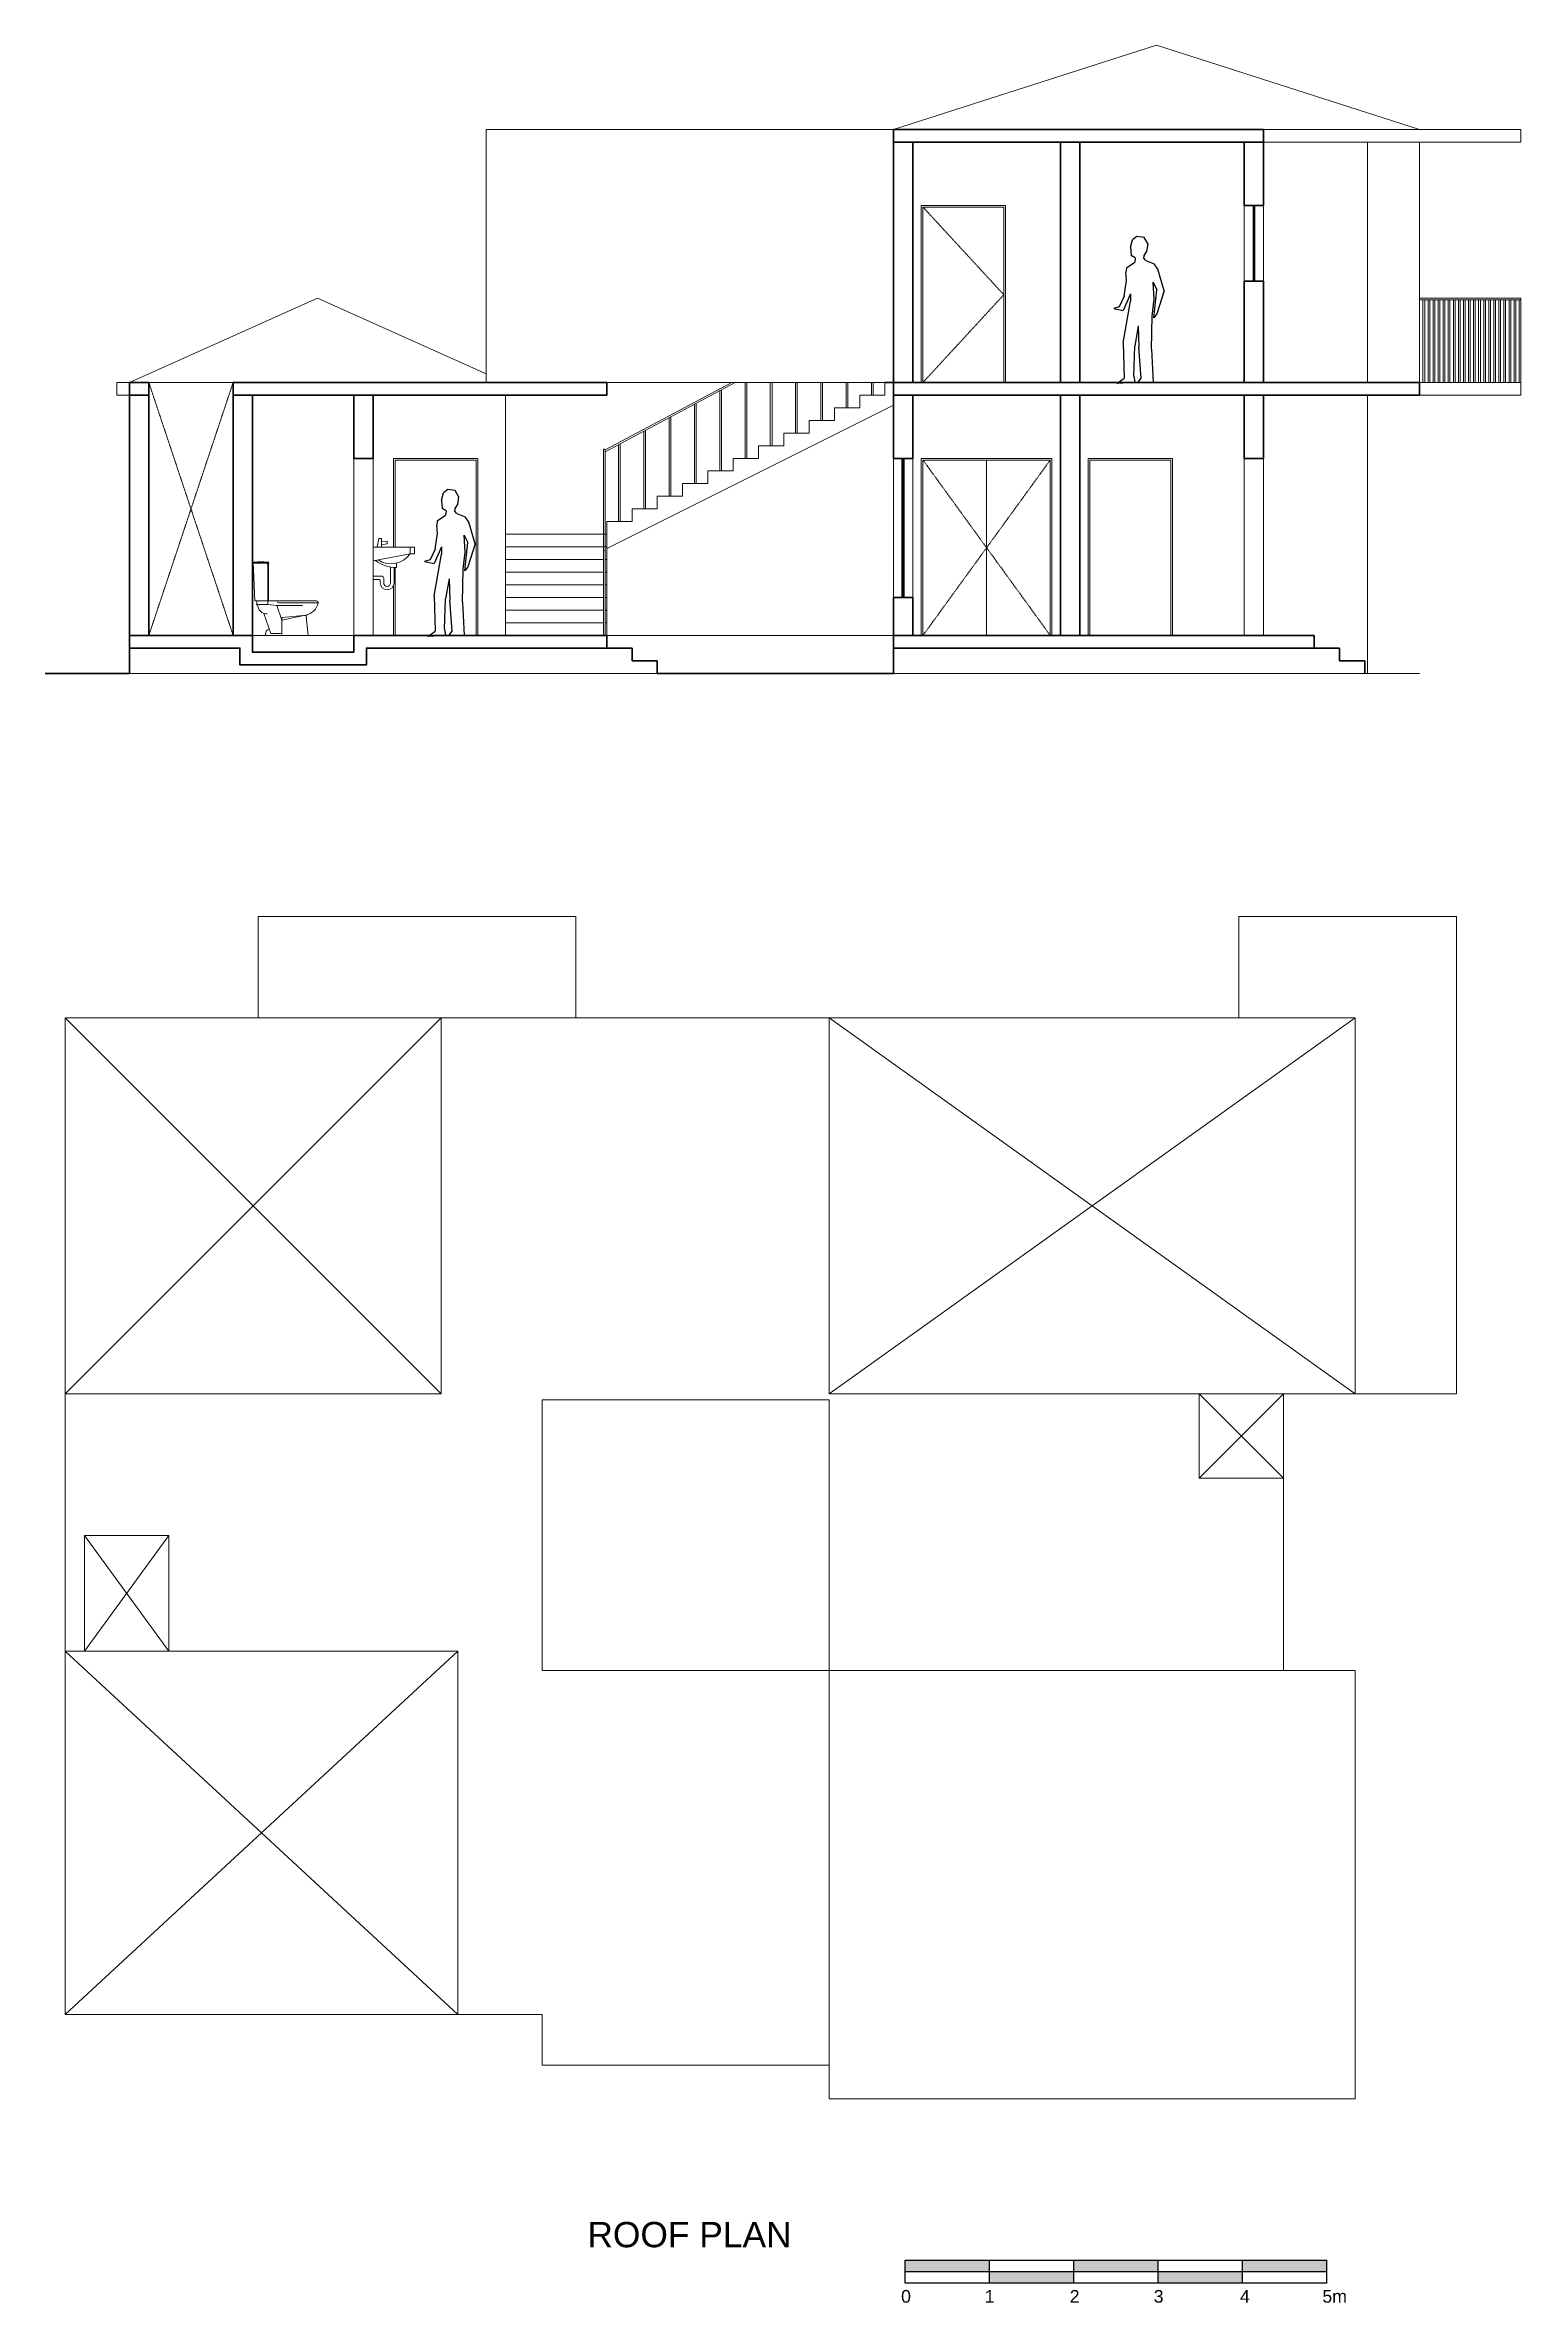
# Model space of a CAD drawing. Header units: millimetres. Extents: x -229 to 17271, y 13784 to 83060.
# Drawn here: x -229 to 17271, y 56288 to 83060 of the extents above; entities that cross this region are included whole.
import ezdxf

# ---------------------------------------------------------------- set-up
doc = ezdxf.new("R2010")
doc.units = ezdxf.units.MM
doc.linetypes.add('HIDDEN', pattern=[9.525, 6.35, -3.175])
for name, color, linetype, lineweight in [('ABOVE-DOTTED', 11, 'HIDDEN', 15), ('ELE 1', 140, 'Continuous', 20), ('ELE 2', 180, 'Continuous', 13), ('FURN', 40, 'Continuous', 9), ('SILL', 253, 'Continuous', 15), ('wall', 20, 'Continuous', 35)]:
    doc.layers.add(name, color=color, linetype=linetype, lineweight=lineweight)
doc.layers.add('DIEN HOA', color=111, linetype='Continuous')
doc.styles.get("Standard").update_dxf_attribs({"font": 'arial.ttf'})

msp = doc.modelspace()

# ---------------------------------------------------------------- texts
msp.add_text('ROOF PLAN ', height=300).set_placement((6202, 56947))
at = {"char_height": 150, "attachment_point": 1}
for s, insert in [('0 ', (9922, 56440)), ('1', (10914, 56440)), ('2', (11922, 56440)), ('3', (12918, 56440)), ('4 ', (13941, 56440)), ('5m ', (14918, 56440))]:
    msp.add_mtext_dynamic_manual_height_columns(s, width=2047.87, gutter_width=12.5, heights=[0], dxfattribs=dict(at, insert=insert))

# ---------------------------------------------------------------- blocks, each defined once
blk = doc.blocks.new('A$C428C23EF')
at = {"layer": 'DIEN HOA', "linetype": 'Continuous'}
for points, invisible_edges in [([(224, 1705), (403, 1662), (388, 1563), (200, 1618)], 5), ([(388, 1563), (200, 1618), (209, 1520), (360, 1520)], 5), ([(360, 1730), (274, 1742), (224, 1705), (403, 1662)], 4), ([(480, 1419), (150, 1370), (144, 1315), (524, 1357)], 5), ([(144, 1315), (524, 1357), (467, 1201), (153, 1220)], 7), ([(249, 1440), (381, 1460), (480, 1419), (150, 1370)], 5), ([(209, 1520), (360, 1520), (355, 1489), (254, 1492)], 5), ([(355, 1489), (254, 1492), (249, 1440), (381, 1460)], 5), ([(524, 1357), (467, 1201), (511, 1113), (598, 1100)], 5), ([(153, 1220), (200, 1062), (114, 865), (123, 1037)], 5), ([(467, 1201), (153, 1220), (200, 1062), (481, 1001)], 7), ([(511, 1113), (598, 1100), (512, 828), (475, 778)], 1), ([(114, 865), (123, 1037), (64, 910), (0, 890)], 1), ([(200, 976), (292, 686), (249, 445), (113, 482)], 5), ([(481, 1001), (200, 1062), (200, 976), (457, 798)], 5), ([(200, 976), (457, 798), (292, 686)], 11), ([(457, 798), (292, 686), (299, 432), (447, 408)], 5), ([(249, 445), (113, 482), (125, 63), (237, 86)], 5), ([(299, 432), (447, 408), (470, 12), (327, 63)], 5), ([(125, 63), (237, 86), (249, 12), (39, 0)], 1), ([(470, 12), (286, 12), (327, 63)], 8)]:
    blk.add_3dface(points, dxfattribs=dict(at, invisible_edges=invisible_edges))

# ---------------------------------------------------------------- hatches: boundary and pattern name
h = msp.add_hatch(color=256)
h.dxf.hatch_style = 1
h.paths.add_polyline_path([(10969, 56657), (10969, 56794), (9969, 56794), (9969, 56657)])
h.paths.add_polyline_path([(10969, 56657), (10969, 56521), (11969, 56521), (11969, 56657)])
h.paths.add_polyline_path([(12969, 56657), (12969, 56794), (11969, 56794), (11969, 56657)])
h.paths.add_polyline_path([(12969, 56657), (12969, 56521), (13969, 56521), (13969, 56657)])
h.paths.add_polyline_path([(13969, 56794), (13969, 56657), (14969, 56657), (14969, 56794)])

# ---------------------------------------------------------------- linework, layer by layer
for p, q in [((9969, 56794), (14969, 56794)), ((9969, 56521), (9969, 56794)), ((10969, 56521), (10969, 56794)), ((11969, 56521), (11969, 56794)), ((12969, 56521), (12969, 56794)), ((13969, 56521), (13969, 56794)), ((14969, 56521), (14969, 56794)), ((14969, 56657), (9969, 56657)), ((14969, 56521), (9969, 56521))]:
    msp.add_line(p, q)
at = {"layer": 'ABOVE-DOTTED'}
for p, q in [((10181, 81140), (11140, 80100)), ((11140, 80100), (10181, 79060)), ((2001, 76060), (1001, 79060)), ((1001, 76060), (2001, 79060)), ((10181, 78140), (10936, 77100)), ((11691, 78140), (10936, 77100)), ((10936, 76060), (10936, 78140)), ((10936, 77100), (10181, 76060)), ((10936, 77100), (11691, 76060))]:
    msp.add_line(p, q, dxfattribs=at)
at = {"layer": 'ELE 1'}
for p, q in [((12951, 83060), (9831, 82060)), ((16071, 82060), (12951, 83060)), ((5001, 79060), (5001, 82060)), ((9831, 82060), (5001, 82060)), ((14221, 82060), (16071, 82060)), ((16071, 82060), (16071, 82060)), ((16071, 82060), (17271, 82060)), ((17271, 82060), (17271, 81910)), ((14221, 81910), (16071, 81910)), ((15451, 79060), (15451, 81910)), ((16071, 81910), (16071, 79060)), ((17271, 81910), (16071, 81910)), ((3001, 80060), (771, 79060)), ((5001, 79163), (3001, 80060)), ((17271, 80060), (16071, 80060)), ((17271, 78910), (17271, 80060)), ((17271, 80040), (16071, 80040)), ((16111, 79060), (16111, 80040)), ((16131, 79060), (16131, 80040)), ((16171, 79060), (16171, 80040)), ((16191, 79060), (16191, 80040)), ((16231, 79060), (16231, 80040)), ((16251, 79060), (16251, 80040)), ((16291, 79060), (16291, 80040)), ((16311, 79060), (16311, 80040)), ((16351, 79060), (16351, 80040)), ((16371, 79060), (16371, 80040)), ((16411, 79060), (16411, 80040)), ((16431, 79060), (16431, 80040)), ((16471, 79060), (16471, 80040)), ((16491, 79060), (16491, 80040)), ((16531, 79060), (16531, 80040)), ((16551, 79060), (16551, 80040)), ((16591, 79060), (16591, 80040)), ((16611, 79060), (16611, 80040)), ((16651, 79060), (16651, 80040)), ((16671, 79060), (16671, 80040)), ((16711, 79060), (16711, 80040)), ((16731, 79060), (16731, 80040)), ((16771, 79060), (16771, 80040)), ((16791, 79060), (16791, 80040)), ((16831, 79060), (16831, 80040)), ((16851, 79060), (16851, 80040)), ((16891, 79060), (16891, 80040)), ((16911, 79060), (16911, 80040)), ((16951, 79060), (16951, 80040)), ((16971, 79060), (16971, 80040)), ((17011, 79060), (17011, 80040)), ((17031, 79060), (17031, 80040)), ((17071, 79060), (17071, 80040)), ((17091, 79060), (17091, 80040)), ((17131, 79060), (17131, 80040)), ((17151, 79060), (17151, 80040)), ((17191, 79060), (17191, 80040)), ((17211, 79060), (17211, 80040)), ((17251, 79060), (17251, 80040)), ((2001, 79060), (1001, 79060)), ((16071, 79060), (17271, 79060)), ((5231, 78910), (5231, 76060)), ((15451, 75610), (15451, 78910)), ((16071, 78910), (17271, 78910)), ((3431, 76060), (3431, 78160)), ((3661, 76060), (3661, 78160)), ((13991, 76060), (13991, 78160)), ((14221, 78160), (14221, 76060)), ((2231, 76060), (3431, 76060))]:
    msp.add_line(p, q, dxfattribs=at)
for points in [[(10161, 79060), (10161, 81160), (11160, 81160), (11160, 79060)], [(10181, 79060), (10181, 81140), (11140, 81140), (11140, 79060)], [(3901, 77108), (3901, 78160), (4901, 78160), (4901, 76060)], [(3921, 77108), (3921, 78140), (4881, 78140), (4881, 76060)], [(10161, 76060), (10161, 78160), (11711, 78160), (11711, 76060)], [(10181, 76060), (10181, 78140), (11691, 78140), (11691, 76060)], [(12141, 76060), (12141, 78160), (13141, 78160), (13141, 76060)], [(12161, 76060), (12161, 78140), (13121, 78140), (13121, 76060)], [(3921, 76060), (3921, 76866)], [(3901, 76060), (3901, 76648)]]:
    msp.add_lwpolyline(points, dxfattribs=at)
msp.add_lwpolyline([(771, 79060), (621, 79060), (621, 78910), (771, 78910)], close=True, dxfattribs=at)
at = {"layer": 'ELE 2'}
for p, q in [((6431, 76060), (9831, 76060)), ((771, 75610), (16071, 75610)), ((6064, 72726), (2297, 72726)), ((2297, 72726), (2297, 71526)), ((6064, 72726), (6064, 71526)), ((13927, 71526), (13927, 72726)), ((13927, 72726), (16507, 72726)), ((16507, 67066), (16507, 72726)), ((15307, 71526), (7, 71526)), ((7, 71526), (7, 59706)), ((4467, 67066), (7, 71526)), ((4467, 71526), (7, 67066)), ((15307, 71526), (9067, 67066)), ((15307, 67066), (9067, 71526)), ((15307, 71526), (15307, 67066)), ((9067, 66996), (5667, 66996)), ((5667, 66996), (5667, 63786)), ((9067, 63786), (9067, 66996)), ((14457, 67066), (13457, 67066)), ((13457, 67066), (13457, 66066)), ((14457, 67066), (13457, 66066)), ((14457, 66066), (13457, 67066)), ((15307, 67066), (14457, 67066)), ((14457, 67066), (14457, 63786)), ((15307, 67066), (16507, 67066)), ((14457, 66066), (13457, 66066)), ((1237, 65386), (237, 65386)), ((237, 65386), (237, 64016)), ((1237, 65386), (237, 64016)), ((1237, 64016), (237, 65386)), ((1237, 65386), (1237, 64016)), ((4667, 64016), (7, 59706)), ((4667, 59706), (7, 64016)), ((1237, 64016), (237, 64016)), ((9067, 63786), (5667, 63786)), ((15307, 63786), (9067, 63786)), ((9067, 63786), (9067, 59106)), ((15307, 63786), (15307, 58706)), ((5667, 59706), (7, 59706)), ((5667, 59706), (5667, 59106)), ((5667, 59106), (9067, 59106)), ((9067, 59106), (9067, 58706)), ((9067, 58706), (15307, 58706))]:
    msp.add_line(p, q, dxfattribs=at)
for points in [[(7, 71526), (4467, 71526), (4467, 67066), (7, 67066)], [(15307, 71526), (9067, 71526), (9067, 67066), (15307, 67066)], [(4667, 59706), (7, 59706), (7, 64016), (4667, 64016)]]:
    msp.add_lwpolyline(points, close=True, dxfattribs=at)
at = {"layer": 'FURN'}
for p, q in [((4153, 77108), (3661, 77108)), ((3661, 77108), (3661, 76945)), ((3707, 77108), (3729, 77210)), ((3729, 77210), (3759, 77210)), ((3759, 77210), (3759, 77108)), ((3759, 77169), (3828, 77177)), ((3828, 77147), (3759, 77135)), ((3828, 77177), (3828, 77147)), ((4099, 77108), (4099, 77026)), ((4153, 77108), (4153, 77026)), ((2237, 76927), (2422, 76927)), ((2237, 76927), (2258, 76469)), ((2422, 76916), (2237, 76916)), ((2411, 76927), (2411, 76425)), ((2422, 76927), (2422, 76469)), ((4099, 77026), (3661, 76945)), ((3868, 76683), (3868, 76870)), ((3909, 76683), (3909, 76866)), ((3937, 76915), (3937, 76865)), ((4153, 77026), (4099, 77026)), ((3661, 76764), (3661, 76723)), ((3759, 76764), (3661, 76764)), ((3737, 76723), (3661, 76723)), ((3745, 76683), (3745, 76714)), ((3786, 76683), (3786, 76736)), ((2258, 76469), (2989, 76469)), ((2280, 76425), (2280, 76469)), ((2411, 76425), (2280, 76425)), ((2449, 76081), (2366, 76321)), ((2411, 76425), (2520, 76414)), ((2520, 76414), (2580, 76240)), ((2520, 76414), (2825, 76414)), ((3011, 76447), (2542, 76447)), ((2227, 76065), (2227, 76060)), ((2389, 76060), (2891, 76060)), ((2558, 76081), (2449, 76081)), ((2580, 76240), (2860, 76299)), ((2580, 76272), (2837, 76295)), ((2580, 76272), (2580, 76103)), ((2891, 76060), (2865, 76288))]:
    msp.add_line(p, q, dxfattribs=at)
for centre, radius, start, end in [((2329, 76479), 455, 79.6571, 100.3429), ((3930, 77250), 385, 231.3213, 271.021), ((3871, 77191), 281, 237.2153, 324.0241), ((3737, 76714), 8.2, 360, 90), ((3827, 76683), 82, 180, 0), ((3759, 76736), 27.3, 0, 90), ((3827, 76683), 41, 180, 0), ((2400, 76425), 109, 180, 272.5872), ((2542, 76469), 21.8, 180, 270), ((2820, 76491), 196, 282.9722, 347.0278), ((2882, 76287), 17.2, 105.7665, 177.0893), ((2989, 76447), 21.8, 0, 90), ((2440, 76081), 55.4, 100.2359, 203.2316), ((2558, 76103), 21.8, 270, 0), ((2820, 76491), 196, 275.1223, 282.9722)]:
    msp.add_arc(centre, radius, start, end, dxfattribs=at)
for p in [(2237, 76927), (2237, 76927), (2237, 76927), (2237, 76927), (2237, 76927), (2237, 76927), (2237, 76927), (2237, 76927), (2237, 76927), (2411, 76927), (2411, 76927), (2411, 76927), (2411, 76916), (2411, 76905), (2422, 76927), (2280, 76425), (2291, 76425), (2520, 76414), (3011, 76447), (2389, 76060), (2580, 76272), (2580, 76272), (2580, 76240), (2580, 76081), (2580, 76060), (2864, 76300), (2864, 76300), (2891, 76060)]:
    msp.add_point(p, dxfattribs=at)
at = {"layer": 'SILL'}
for p, q in [((13991, 81160), (13991, 80260)), ((14096, 81160), (14096, 80260)), ((14106, 81160), (14106, 80260)), ((14116, 81160), (14116, 80260)), ((14221, 81160), (14221, 80260)), ((6411, 78260), (7914, 79060)), ((6411, 78237), (7956, 79060)), ((6431, 79060), (9831, 79060)), ((8071, 79060), (8071, 78160)), ((8091, 79060), (8091, 78160)), ((8371, 79060), (8371, 78310)), ((8391, 79060), (8391, 78310)), ((8671, 79060), (8671, 78460)), ((8691, 79060), (8691, 78460)), ((8971, 79060), (8971, 78610)), ((8991, 79060), (8991, 78610)), ((9271, 79060), (9271, 78760)), ((9291, 79060), (9291, 78760)), ((9571, 79060), (9571, 78910)), ((9591, 79060), (9591, 78910)), ((9731, 78910), (9731, 79060)), ((9731, 79060), (9831, 79060)), ((6431, 77092), (9831, 78792)), ((7471, 78801), (7471, 77860)), ((7491, 78812), (7491, 77860)), ((7771, 78961), (7771, 78010)), ((7791, 78972), (7791, 78010)), ((9131, 78610), (9131, 78760)), ((9131, 78760), (9431, 78760)), ((9431, 78760), (9431, 78910)), ((9431, 78910), (9731, 78910)), ((6871, 78482), (6871, 77560)), ((6891, 78492), (6891, 77560)), ((7171, 78642), (7171, 77710)), ((7191, 78652), (7191, 77710)), ((8531, 78310), (8531, 78460)), ((8531, 78460), (8831, 78460)), ((8831, 78460), (8831, 78610)), ((8831, 78610), (9131, 78610)), ((6391, 78260), (6391, 77260)), ((6411, 78260), (6411, 77260)), ((6571, 78322), (6571, 77410)), ((6591, 78333), (6591, 77410)), ((8231, 78160), (8231, 78310)), ((8231, 78310), (8531, 78310)), ((7631, 77860), (7631, 78010)), ((7631, 78010), (7931, 78010)), ((7931, 78010), (7931, 78160)), ((7931, 78160), (8231, 78160)), ((9831, 76510), (9831, 78160)), ((10061, 78160), (10061, 76510)), ((7031, 77560), (7031, 77710)), ((7031, 77710), (7331, 77710)), ((7331, 77710), (7331, 77860)), ((7331, 77860), (7631, 77860)), ((6431, 77260), (6431, 77410)), ((6431, 77410), (6731, 77410)), ((6731, 77410), (6731, 77560)), ((6731, 77560), (7031, 77560)), ((6431, 77260), (5231, 77260)), ((6431, 77110), (5231, 77110)), ((6391, 77260), (6391, 77060)), ((6411, 77260), (6411, 77060)), ((6431, 77260), (6431, 76060)), ((6391, 76960), (5231, 76960)), ((6391, 77060), (6391, 76060)), ((6411, 77060), (6411, 76060)), ((6431, 76960), (6411, 76960)), ((6391, 76810), (5231, 76810)), ((6391, 76660), (5231, 76660)), ((6431, 76810), (6411, 76810)), ((6431, 76660), (6411, 76660)), ((6391, 76510), (5231, 76510)), ((6391, 76360), (5231, 76360)), ((6431, 76510), (6411, 76510)), ((6431, 76360), (6411, 76360)), ((6391, 76210), (5231, 76210)), ((6431, 76060), (5231, 76060)), ((6431, 76210), (6411, 76210))]:
    msp.add_line(p, q, dxfattribs=at)
for centre in [(6401, 78260), (6401, 77060)]:
    msp.add_arc(centre, 10, 0, 180, dxfattribs=at)
at = {"layer": 'wall'}
for p, q in [((9831, 82060), (14221, 82060)), ((9831, 79060), (9831, 82060)), ((14221, 81910), (14221, 82060)), ((9831, 81910), (14221, 81910)), ((10061, 81910), (10061, 79060)), ((11811, 81910), (11811, 79060)), ((12041, 81910), (12041, 79060)), ((13991, 81160), (13991, 81910)), ((14221, 81160), (14221, 81910)), ((13991, 81160), (14221, 81160)), ((13991, 79060), (13991, 80260)), ((13991, 80260), (14221, 80260)), ((14221, 79060), (14221, 80260)), ((771, 75610), (771, 79060)), ((771, 79060), (1001, 79060)), ((1001, 76060), (1001, 79060)), ((2001, 79060), (2001, 76060)), ((2001, 79060), (6431, 79060)), ((6431, 79060), (6431, 78910)), ((9731, 79060), (16071, 79060)), ((9831, 79060), (9831, 78910)), ((16071, 78910), (16071, 79060)), ((771, 78910), (1001, 78910)), ((2001, 78910), (6431, 78910)), ((2231, 78910), (2231, 76060)), ((3431, 78910), (3431, 78160)), ((3661, 78160), (3661, 78910)), ((9831, 78160), (9831, 78910)), ((9831, 78910), (16071, 78910)), ((10061, 78160), (10061, 78910)), ((11811, 78910), (11811, 76060)), ((12041, 78910), (12041, 76060)), ((13991, 78160), (13991, 78910)), ((14221, 78160), (14221, 78910)), ((3431, 78160), (3661, 78160)), ((10061, 78160), (9831, 78160)), ((9936, 76510), (9936, 78160)), ((9946, 76510), (9946, 78160)), ((9956, 76510), (9956, 78160)), ((13991, 78160), (14221, 78160)), ((9831, 75610), (9831, 76510)), ((9831, 76510), (10061, 76510)), ((10061, 76060), (10061, 76510)), ((6431, 76060), (6431, 75910)), ((9831, 76060), (14821, 76060)), ((14821, 76060), (14821, 75910)), ((6431, 75910), (6731, 75910)), ((6731, 75910), (6731, 75760)), ((9831, 75910), (14821, 75910)), ((14821, 75910), (15121, 75910)), ((15121, 75910), (15121, 75760)), ((771, 75610), (-229, 75610)), ((6731, 75760), (7031, 75760)), ((7031, 75760), (7031, 75610)), ((7031, 75610), (9831, 75610)), ((15121, 75760), (15421, 75760)), ((15421, 75760), (15421, 75610))]:
    msp.add_line(p, q, dxfattribs=at)
for points in [[(6431, 76060), (3431, 76060), (3431, 75860), (2231, 75860), (2231, 76060), (771, 76060)], [(6431, 75910), (3581, 75910), (3581, 75710), (2081, 75710), (2081, 75910), (771, 75910)]]:
    msp.add_lwpolyline(points, dxfattribs=at)

# ---------------------------------------------------------------- block references
at = {"layer": 'DIEN HOA', "linetype": 'Continuous'}
for p in [(12443, 79047), (4272, 76047)]:
    msp.add_blockref('A$C428C23EF', p, dxfattribs=at)

msp.set_redraw_order([(e.dxf.handle, doc.entitydb.next_handle()) for e in msp.query("TEXT MTEXT ATTDEF DIMENSION ARC_DIMENSION")])  # texts and dimensions are drawn at this point

doc.saveas('drawing.dxf')
